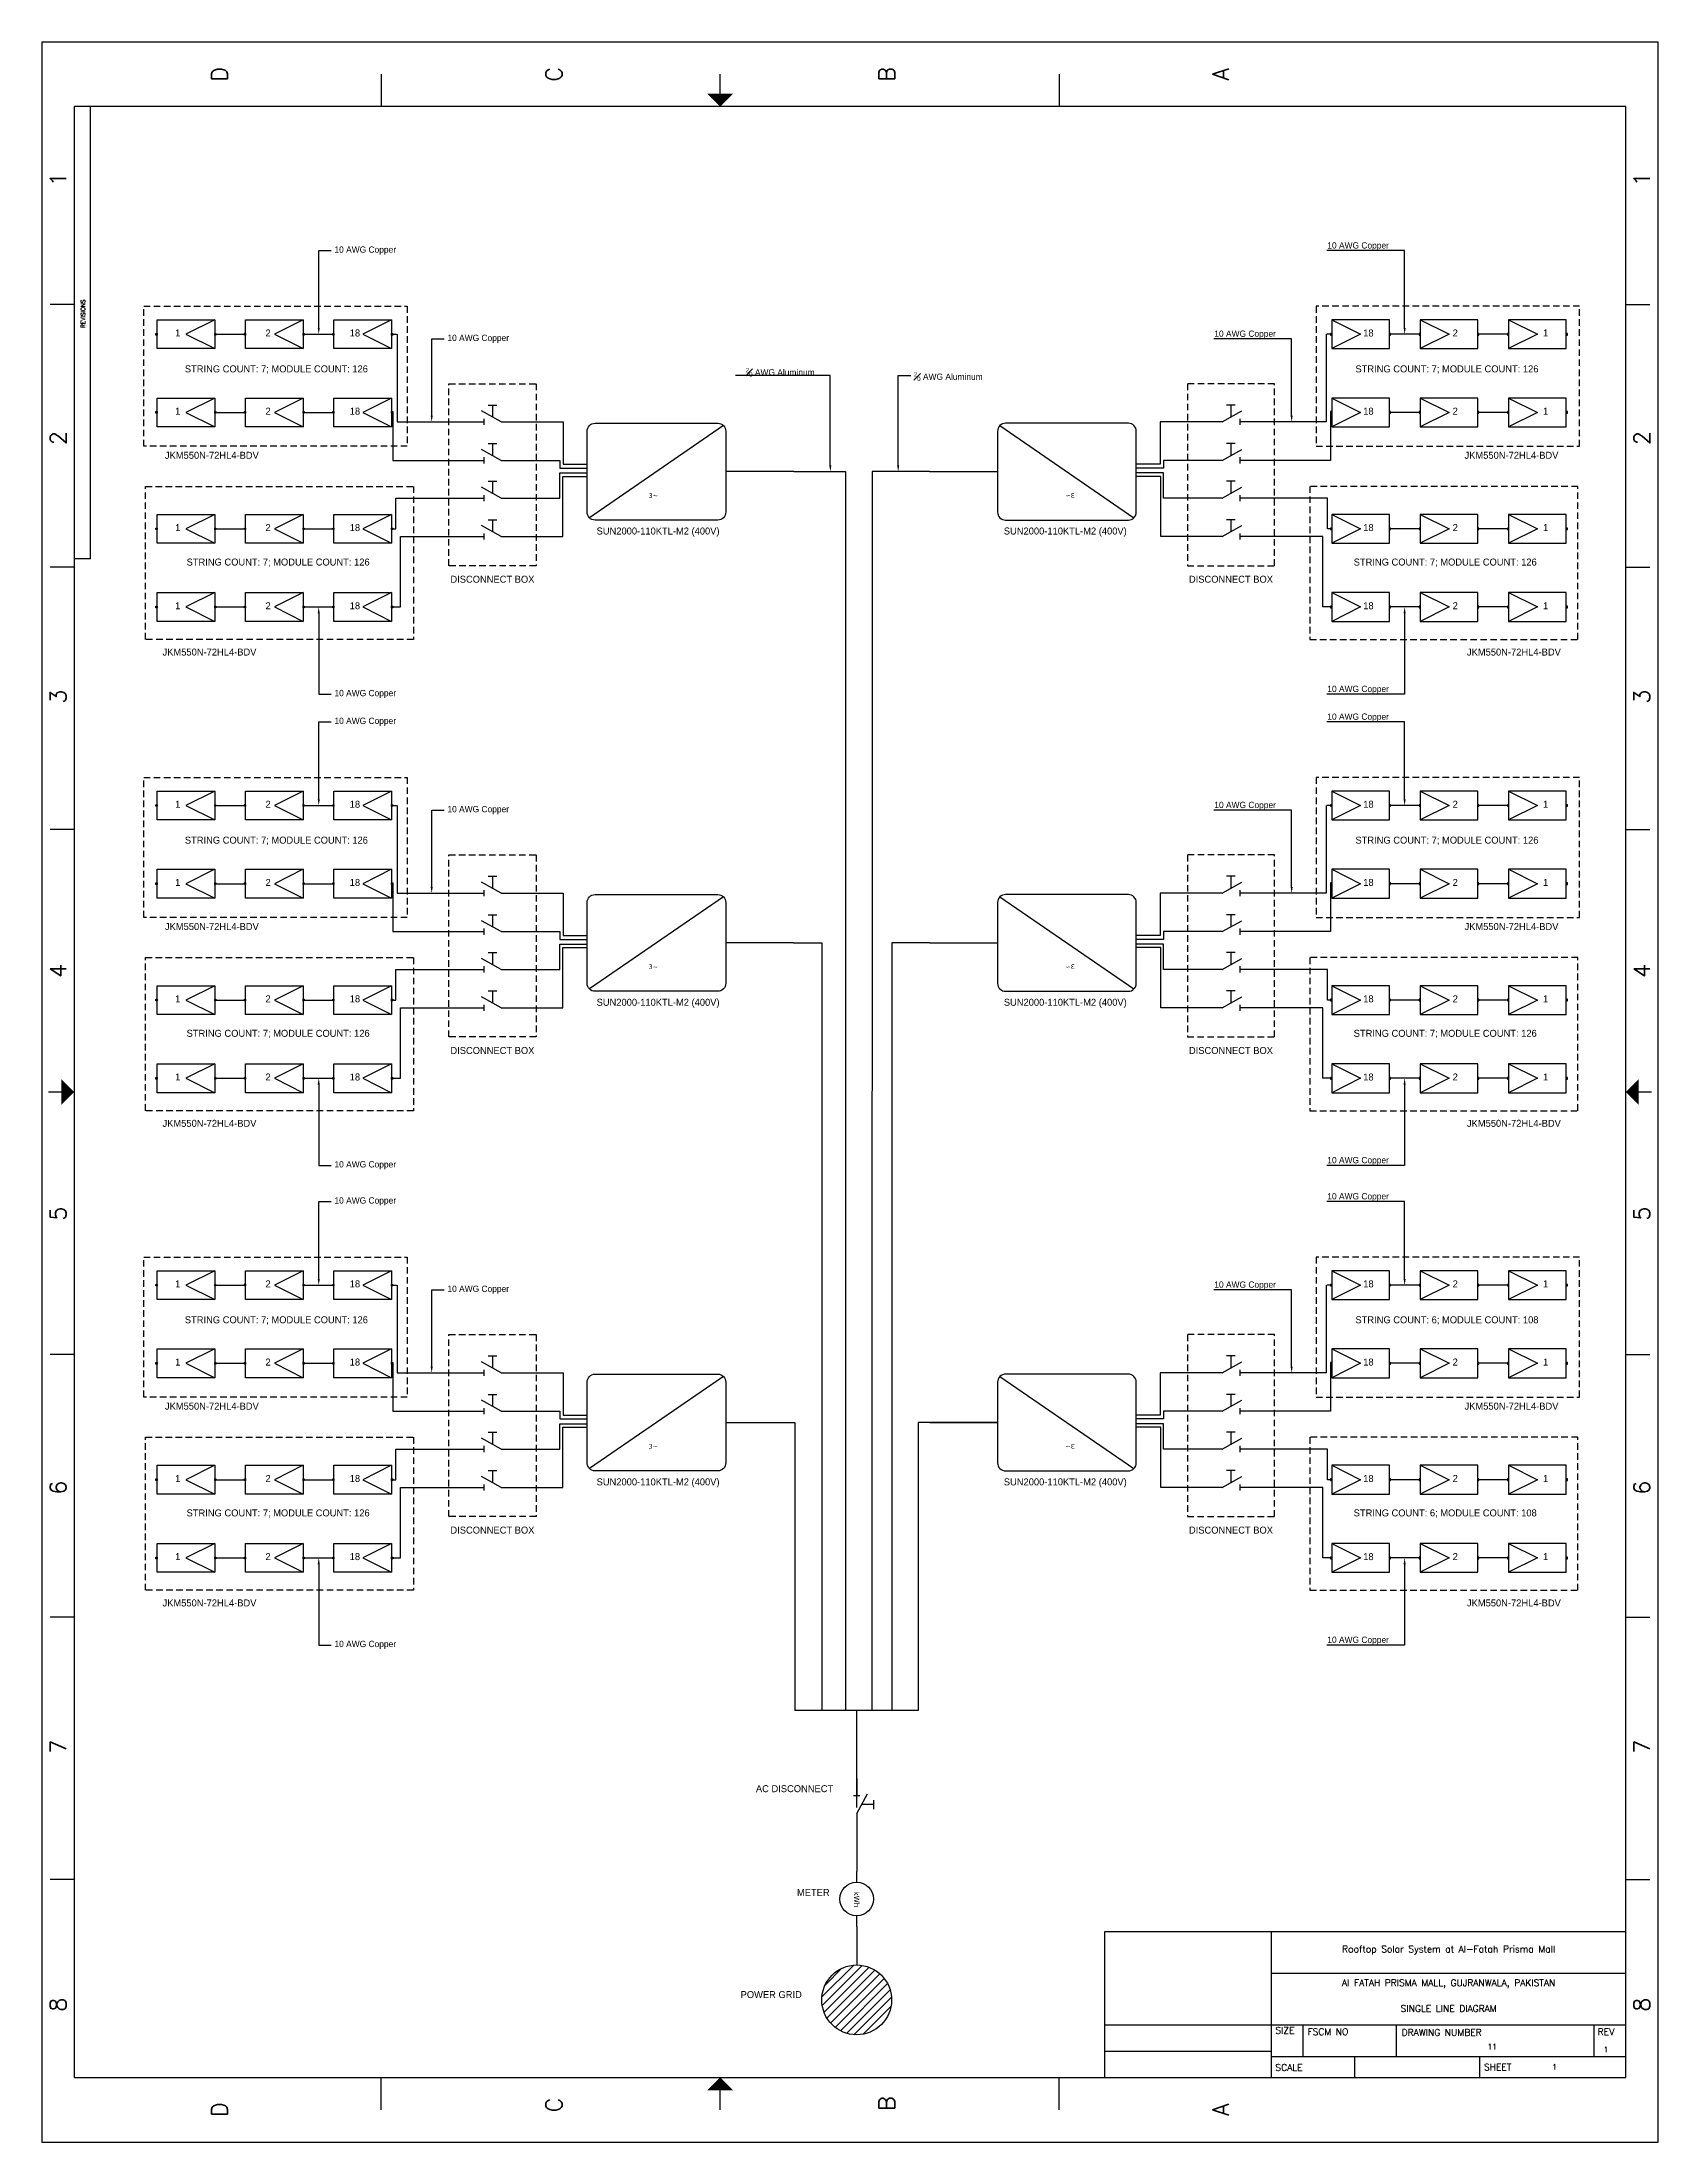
# Model space of a CAD drawing. Header units: inches. Extents: x 16 to 125, y -11 to 49.
# Drawn here: x 15.8 to 62.1, y -11 to 49.1 of the extents above; entities that cross this region are included whole.
import ezdxf
from ezdxf import colors
from ezdxf.entities.mleader import LeaderData, LeaderLine
from ezdxf.enums import TextEntityAlignment as Align
from ezdxf.math import Vec2, Vec3

# ---------------------------------------------------------------- set-up
doc = ezdxf.new("R2010")
doc.units = ezdxf.units.IN
doc.header["$LTSCALE"] = 1.5
doc.header["$MEASUREMENT"] = 0
doc.linetypes.add('HIDDEN2', pattern=[0.1875, 0.125, -0.0625])
for name, color, linetype in [('BLK_10AWG', 7, 'Continuous'), ('GRY_20AWG', 9, 'Continuous'), ('LOCBOX', 92, 'HIDDEN2'), ('SYMS', 7, 'Continuous'), ('TB_LABELS', 1, 'Continuous'), ('Title Block', 7, 'Continuous'), ('Viewport', 7, 'Continuous'), ('WHT_14AWG', 7, 'Continuous')]:
    doc.layers.add(name, color=color, linetype=linetype)
doc.styles.add('Roman', font='romans')
doc.styles.add('WD', font='romans.shx')
doc.styles.add('WD_IEC', font='isocp2.shx', dxfattribs={"width": 0.9, "height": 4})

msp = doc.modelspace()

# ---------------------------------------------------------------- texts
at = {"layer": 'BLK_10AWG', "color": 1, "char_height": 0.2}
for s, insert, attachment_point in [('1', (19.597, 40.89), 1), ('2', (22.186, 40.89), 1), ('18', (24.6, 40.89), 1), ('18', (53.94, 40.89), 3), ('2', (56.354, 40.89), 3), ('1', (58.944, 40.89), 3), ('1', (19.597, 38.651), 1), ('2', (22.186, 38.651), 1), ('18', (24.6, 38.651), 1), ('18', (53.94, 38.651), 3), ('2', (56.354, 38.651), 3), ('1', (58.944, 38.651), 3), ('1', (19.597, 35.316), 1), ('2', (22.186, 35.316), 1), ('18', (24.6, 35.316), 1), ('18', (53.94, 35.316), 3), ('2', (56.354, 35.316), 3), ('1', (58.944, 35.316), 3), ('1', (19.597, 33.078), 1), ('2', (22.186, 33.078), 1), ('18', (24.6, 33.078), 1), ('18', (53.94, 33.078), 3), ('2', (56.354, 33.078), 3), ('1', (58.944, 33.078), 3), ('1', (19.597, 27.392), 1), ('2', (22.186, 27.392), 1), ('18', (24.6, 27.392), 1), ('18', (53.94, 27.392), 3), ('2', (56.354, 27.392), 3), ('1', (58.944, 27.392), 3), ('1', (19.597, 25.153), 1), ('2', (22.186, 25.153), 1), ('18', (24.6, 25.153), 1), ('18', (53.94, 25.153), 3), ('2', (56.354, 25.153), 3), ('1', (58.944, 25.153), 3), ('1', (19.597, 21.819), 1), ('2', (22.186, 21.819), 1), ('18', (24.6, 21.819), 1), ('18', (53.94, 21.819), 3), ('2', (56.354, 21.819), 3), ('1', (58.944, 21.819), 3), ('1', (19.597, 19.58), 1), ('2', (22.186, 19.58), 1), ('18', (24.6, 19.58), 1), ('18', (53.94, 19.58), 3), ('2', (56.354, 19.58), 3), ('1', (58.944, 19.58), 3), ('1', (19.597, 13.655), 1), ('2', (22.186, 13.655), 1), ('18', (24.6, 13.655), 1), ('18', (53.94, 13.655), 3), ('2', (56.354, 13.655), 3), ('1', (58.944, 13.655), 3), ('1', (19.597, 11.416), 1), ('2', (22.186, 11.416), 1), ('18', (24.6, 11.416), 1), ('18', (53.94, 11.416), 3), ('2', (56.354, 11.416), 3), ('1', (58.944, 11.416), 3), ('1', (19.597, 8.081), 1), ('2', (22.186, 8.081), 1), ('18', (24.6, 8.081), 1), ('18', (53.94, 8.081), 3), ('2', (56.354, 8.081), 3), ('1', (58.944, 8.081), 3), ('1', (19.597, 5.843), 1), ('2', (22.186, 5.843), 1), ('18', (24.6, 5.843), 1), ('18', (53.94, 5.843), 3), ('2', (56.354, 5.843), 3), ('1', (58.944, 5.843), 3)]:
    msp.add_mtext_dynamic_manual_height_columns(s, width=0.48674, gutter_width=1, heights=[0], dxfattribs=dict(at, insert=insert, attachment_point=attachment_point))
at = {"layer": 'LOCBOX', "color": 1}
for s, p in [('STRING COUNT: 7; MODULE COUNT: 126', (22.498, 39.602)), ('STRING COUNT: 7; MODULE COUNT: 126', (56.042, 39.602)), ('JKM550N-72HL4-BDV', (20.649, 37.127)), ('JKM550N-72HL4-BDV', (57.891, 37.127)), ('SUN2000-110KTL-M2 (400V)', (33.436, 34.958)), ('SUN2000-110KTL-M2 (400V)', (45.105, 34.958)), ('STRING COUNT: 7; MODULE COUNT: 126', (22.548, 34.069)), ('STRING COUNT: 7; MODULE COUNT: 126', (55.992, 34.069)), ('DISCONNECT BOX', (28.689, 33.577)), ('DISCONNECT BOX', (49.852, 33.577)), ('JKM550N-72HL4-BDV', (20.581, 31.491)), ('JKM550N-72HL4-BDV', (57.96, 31.491)), ('STRING COUNT: 7; MODULE COUNT: 126', (22.498, 26.104)), ('STRING COUNT: 7; MODULE COUNT: 126', (56.042, 26.104)), ('JKM550N-72HL4-BDV', (20.649, 23.629)), ('JKM550N-72HL4-BDV', (57.891, 23.629)), ('SUN2000-110KTL-M2 (400V)', (33.436, 21.46)), ('SUN2000-110KTL-M2 (400V)', (45.105, 21.46)), ('STRING COUNT: 7; MODULE COUNT: 126', (22.548, 20.571)), ('STRING COUNT: 7; MODULE COUNT: 126', (55.992, 20.571)), ('DISCONNECT BOX', (28.689, 20.079)), ('DISCONNECT BOX', (49.852, 20.079)), ('JKM550N-72HL4-BDV', (20.581, 17.993)), ('JKM550N-72HL4-BDV', (57.96, 17.993)), ('STRING COUNT: 7; MODULE COUNT: 126', (22.498, 12.366)), ('STRING COUNT: 6; MODULE COUNT: 108', (56.042, 12.366)), ('JKM550N-72HL4-BDV', (20.649, 9.892)), ('JKM550N-72HL4-BDV', (57.891, 9.892)), ('SUN2000-110KTL-M2 (400V)', (33.436, 7.723)), ('SUN2000-110KTL-M2 (400V)', (45.105, 7.723)), ('STRING COUNT: 7; MODULE COUNT: 126', (22.548, 6.834)), ('STRING COUNT: 6; MODULE COUNT: 108', (55.992, 6.834)), ('DISCONNECT BOX', (28.689, 6.342)), ('DISCONNECT BOX', (49.852, 6.342)), ('JKM550N-72HL4-BDV', (20.581, 4.256)), ('JKM550N-72HL4-BDV', (57.96, 4.256)), ('AC DISCONNECT', (37.347, -1.064)), ('METER', (37.884, -4.038)), ('POWER GRID', (36.678, -6.962))]:
    msp.add_text(s, height=0.2, dxfattribs=at).set_placement(p, align=Align.BOTTOM_CENTER)

# ---------------------------------------------------------------- blocks, each defined once
blk = doc.blocks.new('ANSI_border_D')
blk.add_line((17.169, 34.319), (17.169, 47.274))
at = {"layer": 'Title Block'}
for p, q in [((62.09, 49.124), (15.781, 49.124)), ((15.781, 49.124), (15.781, -11.024)), ((16.706, 49.124), (16.012, 49.124)), ((62.09, 49.124), (61.165, 49.124)), ((62.09, -11.024), (62.09, 49.124)), ((25.497, 48.199), (25.497, 47.274)), ((35.214, 47.274), (35.214, 48.199)), ((44.93, 48.199), (44.93, 47.274)), ((61.165, 47.274), (16.706, 47.274)), ((16.706, 47.274), (16.706, -9.173)), ((61.165, -9.173), (61.165, 47.274)), ((16.706, 41.606), (16.012, 41.606)), ((61.165, 41.606), (61.859, 41.606)), ((17.169, 34.319), (16.706, 34.319)), ((16.706, 34.087), (16.012, 34.087)), ((61.165, 34.087), (61.859, 34.087)), ((16.706, 26.569), (16.012, 26.569)), ((61.165, 26.569), (61.859, 26.569)), ((16.706, 19.05), (16.012, 19.05)), ((61.859, 19.05), (61.165, 19.05)), ((16.706, 11.532), (16.012, 11.532)), ((61.165, 11.532), (61.859, 11.532)), ((16.706, 4.013), (16.012, 4.013)), ((61.165, 4.013), (61.859, 4.013)), ((16.706, -3.505), (16.012, -3.505)), ((61.165, -3.505), (61.859, -3.505)), ((16.706, -9.173), (61.165, -9.173)), ((25.497, -10.099), (25.497, -9.173)), ((35.214, -10.099), (35.214, -9.173)), ((44.93, -10.099), (44.93, -9.173)), ((15.781, -11.024), (62.09, -11.024))]:
    blk.add_line(p, q, dxfattribs=at)
at = {"layer": 'Title Block', "const_width": 0.037}
for points in [[(35.214, 48.014), (35.214, 48.014)], [(15.966, 19.05), (16.336, 19.05)], [(61.905, 19.05), (61.535, 19.05)], [(35.214, -9.914), (35.214, -9.543)], [(35.214, -9.914), (35.214, -9.914)]]:
    blk.add_lwpolyline(points, dxfattribs=at)
at = {"layer": 'Title Block'}
for points in [[(35.584, 47.644), (34.843, 47.644), (35.214, 47.274)], [(16.336, 18.68), (16.336, 19.42), (16.706, 19.05)], [(61.535, 18.68), (61.535, 19.42), (61.165, 19.05)], [(35.584, -9.543), (34.843, -9.543), (35.214, -9.173)]]:
    blk.add_solid(points, dxfattribs=at)
at = {"layer": 'Title Block', "style": 'Roman'}
for s, p in [('D', (20.87, 48.199)), ('C', (30.452, 48.199)), ('B', (39.99, 48.199)), ('A', (49.557, 48.199)), ('1', (16.244, 45.192)), ('1', (61.628, 45.192)), ('2', (16.244, 37.778)), ('2', (61.628, 37.778)), ('3', (16.244, 30.375)), ('3', (61.628, 30.375)), ('4', (16.244, 22.52)), ('4', (61.628, 22.52)), ('5', (16.244, 15.569)), ('5', (61.628, 15.569)), ('6', (16.244, 7.715)), ('6', (61.628, 7.715)), ('7', (16.244, 0.301)), ('7', (61.628, 0.301)), ('8', (16.244, -7.091)), ('8', (61.628, -7.091)), ('D', (20.87, -10.099)), ('C', (30.452, -9.966)), ('B', (39.99, -9.922)), ('A', (49.557, -10.099))]:
    blk.add_text(s, height=0.463, rotation=90, dxfattribs=at).set_placement(p, align=Align.MIDDLE_CENTER)
blk.add_text('REVISIONS', height=0.1203, rotation=90, dxfattribs=at).set_placement((17.016, 40.934))
blk = doc.blocks.new('PVMODULE')
at = {"color": 5}
for p, q in [((2, 1), (1, 0.5)), ((1, 0.5), (2, 0))]:
    blk.add_line(p, q, dxfattribs=at)
for points in [[(0, 1), (2, 1), (2, 0), (0, 0)], [(-0.04, 0.527), (0, 0.527), (0, 0.473), (-0.04, 0.473)], [(2, 0.527), (2.04, 0.527), (2.04, 0.473), (2, 0.473)]]:
    blk.add_lwpolyline(points, close=True, dxfattribs=at)
blk = doc.blocks.new('*U97')
at = {"layer": 'BLK_10AWG', "xscale": 0.8257813849238005, "yscale": 0.8257813849238005, "zscale": 0.8257813849238005}
blk.add_blockref('PVMODULE', (-0.845, -0.413), dxfattribs=at)
blk = doc.blocks.new('*U98')
at = {"layer": 'BLK_10AWG', "color": 0, "linetype": 'ByBlock', "lineweight": -2, "transparency": 16777216}
for p in [(0, 2.239), (2.534, 2.239), (5.068, 2.239), (0, 0), (2.534, 0), (5.068, 0)]:
    blk.add_blockref('*U97', p, dxfattribs=at)
blk = doc.blocks.new('HDS11Q65')
for p, q in [((-7.5, 0), (-2.5, 0)), ((2.5, 0), (-3.13, 3.13)), ((-2.5, 0.88), (-2.5, -0.88)), ((-1.25, 4.83), (1.25, 4.83)), ((0, 4.83), (0, 1.39)), ((2.5, 0), (7.5, 0))]:
    blk.add_line(p, q)
at = {"style": 'WD_IEC'}
for tag, p in [('INST', (-5, 10.12)), ('TAG1', (-5, 4.12)), ('LOC', (-5, 7.12)), ('RATING1', (-5, -4.16)), ('DESC2', (-5, -13.16)), ('DESC1', (-5, -10.16)), ('DESC3', (-5, -16.16))]:
    blk.add_attdef(tag, text='', height=2.5, dxfattribs=at).set_placement(p, align=Align.RIGHT)
for tag, p, height, flags in [('MFG', (2.81, 9.49), 1.5, 9), ('CAT', (2.81, 6.99), 1.5, 9), ('X4TERM01', (-7.5, 0), 0.32, 1), ('TERM01', (-7.5, 1), 2, 8), ('X2LINK', (0, 5.65), 0.32, 1), ('X8LINK', (0, 0.01), 0.32, 1), ('X1TERM02', (7.5, 0), 0.32, 1), ('ASSYCODE', (2.61, -2.75), 1, 1), ('FAMILY', (2.61, -4.25), 1, 1), ('CATDESC', (2.61, -5.75), 1, 1)]:
    blk.add_attdef(tag, p, '', height=height, dxfattribs=dict(at, flags=flags))
at = {"style": 'WD_IEC', "flags": 8}
blk.add_attdef('TERM02', text='', height=2, dxfattribs=at).set_placement((7.5, 1), align=Align.RIGHT)
at = {"lineweight": 15, "style": 'WD_IEC'}
blk.add_attdef('XREF', text='', height=2.5, dxfattribs=at).set_placement((-5, -7.16), align=Align.RIGHT)
blk = doc.blocks.new('PVINVERTER36KTL')
at = {"color": 5}
blk.add_lwpolyline([(-1.547, 1.218), (1.547, 1.218, -0.414214), (1.747, 1.018), (1.747, -1.018, -0.414214), (1.547, -1.218), (-1.547, -1.218, -0.414214), (-1.747, -1.018), (-1.747, 1.018, -0.414214)], format="xyb", close=True, dxfattribs=at)
at = {"layer": 'BLK_10AWG', "color": 5}
blk.add_line((1.688, 1.16), (-1.688, -1.16), dxfattribs=at)
at = {"layer": 'BLK_10AWG', "color": 5, "insert": (-0.198, -0.541), "char_height": 0.11697, "attachment_point": 1, "style": 'Roman'}
blk.add_mtext_dynamic_manual_height_columns('{\\fVerdana|b0|i0|c0|p34;3~}', width=0.6143, gutter_width=1, heights=[0], dxfattribs=at)
blk = doc.blocks.new('*U99')
at = {"layer": 'BLK_10AWG', "xscale": 0.8257813849238005, "yscale": 0.8257813849238005, "zscale": 0.8257813849238005}
blk.add_blockref('PVMODULE', (-0.845, -0.413), dxfattribs=at)
blk = doc.blocks.new('*U100')
at = {"layer": 'BLK_10AWG', "color": 0, "linetype": 'ByBlock', "lineweight": -2, "transparency": 16777216}
for p in [(0, 2.239), (2.534, 2.239), (5.068, 2.239), (0, 0), (2.534, 0), (5.068, 0)]:
    blk.add_blockref('*U99', p, dxfattribs=at)
blk = doc.blocks.new('*U101')
at = {"layer": 'BLK_10AWG', "xscale": 0.8257813849238005, "yscale": 0.8257813849238005, "zscale": 0.8257813849238005}
blk.add_blockref('PVMODULE', (-0.845, -0.413), dxfattribs=at)
blk = doc.blocks.new('*U102')
at = {"layer": 'BLK_10AWG', "color": 0, "linetype": 'ByBlock', "lineweight": -2, "transparency": 16777216}
for p in [(0, 2.239), (2.534, 2.239), (5.068, 2.239), (0, 0), (2.534, 0), (5.068, 0)]:
    blk.add_blockref('*U101', p, dxfattribs=at)
blk = doc.blocks.new('*U90')
at = {"layer": 'BLK_10AWG', "xscale": 0.8257813849238005, "yscale": 0.8257813849238005, "zscale": 0.8257813849238005}
blk.add_blockref('PVMODULE', (-0.845, -0.413), dxfattribs=at)
blk = doc.blocks.new('*U92')
at = {"layer": 'BLK_10AWG', "color": 0, "linetype": 'ByBlock', "lineweight": -2, "transparency": 16777216}
for p in [(0, 2.239), (2.534, 2.239), (5.068, 2.239), (0, 0), (2.534, 0), (5.068, 0)]:
    blk.add_blockref('*U90', p, dxfattribs=at)
blk = doc.blocks.new('*U93')
at = {"layer": 'BLK_10AWG', "xscale": 0.8257813849238005, "yscale": 0.8257813849238005, "zscale": 0.8257813849238005}
blk.add_blockref('PVMODULE', (-0.845, -0.413), dxfattribs=at)
blk = doc.blocks.new('*U94')
at = {"layer": 'BLK_10AWG', "color": 0, "linetype": 'ByBlock', "lineweight": -2, "transparency": 16777216}
for p in [(0, 2.239), (2.534, 2.239), (5.068, 2.239), (0, 0), (2.534, 0), (5.068, 0)]:
    blk.add_blockref('*U93', p, dxfattribs=at)
blk = doc.blocks.new('*U95')
at = {"layer": 'BLK_10AWG', "xscale": 0.8257813849238005, "yscale": 0.8257813849238005, "zscale": 0.8257813849238005}
blk.add_blockref('PVMODULE', (-0.845, -0.413), dxfattribs=at)
blk = doc.blocks.new('*U96')
at = {"layer": 'BLK_10AWG', "color": 0, "linetype": 'ByBlock', "lineweight": -2, "transparency": 16777216}
for p in [(0, 2.239), (2.534, 2.239), (5.068, 2.239), (0, 0), (2.534, 0), (5.068, 0)]:
    blk.add_blockref('*U95', p, dxfattribs=at)
blk = doc.blocks.new('3P WH METER')
at = {"layer": 'BLK_10AWG'}
for p, q in [((0, 0), (-0.311, 0)), ((1.272, 0), (0.961, 0))]:
    blk.add_line(p, q, dxfattribs=at)
blk.add_circle((0.481, 0), 0.481, dxfattribs=at)
at = {"layer": 'BLK_10AWG', "insert": (0.19, 0.077), "char_height": 0.15, "attachment_point": 1}
blk.add_mtext_dynamic_manual_height_columns('\\pxqc;{\\fVerdana|b0|i0|c0|p34;kWh}', width=0.60488, gutter_width=1, heights=[0], dxfattribs=at)
blk = doc.blocks.new('HDV1_S00390')
h = blk.add_hatch()
h.set_pattern_fill('JIS_WOOD', color=256, scale=1.25, angle=90, style=0)
h.set_pattern_definition([(135, (-5, -5), (-0.625, -0.625), [])])
h.paths.add_polyline_path([(-5, 0, 1), (5, 0, 1)])
blk.add_circle((0, 0), 5)
at = {"style": 'WD_IEC'}
for tag, height, p in [('INST', 2.5, (-3.75, 15.45)), ('LOC', 2.5, (-3.75, 12.14)), ('TAG1', 2.5, (-3.75, 8.75)), ('TERM03', 2, (-1, 6)), ('TERM01', 2, (-6, 1)), ('TERM04', 2, (-1, -8.49)), ('DESC1', 2.5, (-3.66, -11.76)), ('DESC2', 2.5, (-3.66, -15.02)), ('DESC3', 2.5, (-3.66, -18.27))]:
    blk.add_attdef(tag, text='', height=height, dxfattribs=at).set_placement(p, align=Align.RIGHT)
at = {"lineweight": 15, "style": 'WD_IEC'}
blk.add_attdef('RATING1', text='', height=2.5, dxfattribs=at).set_placement((3.75, 11.25), align=Align.TOP_LEFT)
at = {"style": 'WD_IEC', "flags": 1}
for tag, p, height in [('X2TERM03', (0, 5), 0.32), ('X4TERM01', (-5, 0), 0.32), ('X1TERM02', (5, 0), 0.32), ('X8TERM04', (0, -5), 0.32), ('MFG', (5.62, -9.98), 1.5), ('CAT', (5.62, -12.48), 1.5), ('ASSYCODE', (5.6, -14.55), 1), ('FAMILY', (5.6, -16.05), 1), ('CATDESC', (5.6, -17.55), 1)]:
    blk.add_attdef(tag, p, '', height=height, dxfattribs=at)
at = {"style": 'WD_IEC'}
blk.add_attdef('TERM02', (6, 1), '', height=2, dxfattribs=at)
at = {"lineweight": 15, "style": 'WD_IEC'}
blk.add_attdef('XREF', text='', height=2.5, dxfattribs=at).set_placement((-3.75, -21.26), align=Align.RIGHT)
blk = doc.blocks.new('JIC_tblock_desc_C')
for p, q in [((0, 0), (0, 1.75)), ((-6.25, 0), (0, 0))]:
    blk.add_line(p, q)
at = {"layer": 'Title Block'}
for p, q in [((-6.25, 0), (-6.25, 1.75)), ((-6.25, 1.75), (0, 1.75)), ((-4.25, 0), (-4.25, 1.75)), ((-4.25, 1.25), (0, 1.25)), ((-6.25, 0.63), (0, 0.63)), ((-3.87, 0.25), (-3.87, 0.63)), ((-2.75, 0.25), (-2.75, 0.63)), ((-0.38, 0.25), (-0.38, 0.63)), ((-6.25, 0.315), (-4.25, 0.315)), ((-4.25, 0.25), (0, 0.25)), ((-3.25, 0), (-3.25, 0.25)), ((-1.75, 0), (-1.75, 0.25))]:
    blk.add_line(p, q, dxfattribs=at)
at = {"color": 0, "style": 'Roman', "flags": 8}
for tag, p in [('FNAME', (-15.416, 6.819)), ('REVDATE', (-15.416, 4.106)), ('USER', (-15.416, 1.477))]:
    blk.add_attdef(tag, p, '', height=0.15, rotation=90, dxfattribs=at)
at = {"style": 'WD'}
for tag, p in [('PROJDESC', (-2.125, 1.5)), ('TITLE1', (-2.125, 1.095)), ('TITLE2', (-2.125, 0.785))]:
    blk.add_attdef(tag, text='', height=0.08, dxfattribs=at).set_placement(p, align=Align.CENTER)
at = {"style": 'WD', "flags": 1}
blk.add_attdef('WD_TB', (-5.57, 0.177), '', height=0.086, dxfattribs=at)
at = {"style": 'WD'}
for tag, p in [('SIZE', (-4.162, 0.32)), ('FSCM_NO', (-3.4, 0.337)), ('DWG_NO', (-1.659, 0.337)), ('REV', (-0.265, 0.303)), ('SCALE', (-3.634, 0.069)), ('SHEET', (-0.883, 0.092))]:
    blk.add_attdef(tag, p, '', height=0.065, dxfattribs=at)
at = {"layer": 'TB_LABELS', "style": 'WD'}
for s, p in [('SIZE', (-4.204, 0.604)), ('FSCM NO', (-3.819, 0.588)), ('DRAWING NUMBER', (-2.689, 0.579)), ('REV', (-0.336, 0.588)), ('SCALE', (-4.204, 0.158)), ('SHEET', (-1.701, 0.164))]:
    blk.add_text(s, height=0.08, dxfattribs=at).set_placement(p, align=Align.TOP_LEFT)

# ---------------------------------------------------------------- linework, layer by layer
at = {"layer": 'BLK_10AWG', "color": 7}
for p, q in [((20.732, 40.753), (21.597, 40.753)), ((21.597, 40.753), (21.597, 40.795)), ((23.265, 40.753), (24.158, 40.753)), ((55.275, 40.753), (54.382, 40.753)), ((56.944, 40.753), (56.944, 40.795)), ((57.809, 40.753), (56.944, 40.753)), ((20.732, 38.515), (21.597, 38.515)), ((21.597, 38.515), (21.597, 38.545)), ((23.265, 38.515), (24.158, 38.515)), ((55.275, 38.515), (54.382, 38.515)), ((56.944, 38.515), (56.944, 38.545)), ((57.809, 38.515), (56.944, 38.515)), ((25.832, 37.142), (27.939, 37.142)), ((52.709, 37.142), (50.602, 37.142)), ((20.732, 35.18), (21.597, 35.18)), ((23.265, 35.18), (24.158, 35.18)), ((26.052, 34.959), (27.939, 34.959)), ((52.489, 34.959), (50.602, 34.959)), ((55.275, 35.18), (54.382, 35.18)), ((57.809, 35.18), (56.944, 35.18)), ((20.732, 32.942), (21.597, 32.942)), ((23.265, 32.942), (24.158, 32.942)), ((55.275, 32.942), (54.382, 32.942)), ((57.809, 32.942), (56.944, 32.942)), ((20.732, 27.256), (21.597, 27.256)), ((21.597, 27.256), (21.597, 27.297)), ((23.265, 27.256), (24.158, 27.256)), ((55.275, 27.256), (54.382, 27.256)), ((56.944, 27.256), (56.944, 27.297)), ((57.809, 27.256), (56.944, 27.256)), ((20.732, 25.017), (21.597, 25.017)), ((21.597, 25.017), (21.597, 25.047)), ((23.265, 25.017), (24.158, 25.017)), ((55.275, 25.017), (54.382, 25.017)), ((56.944, 25.017), (56.944, 25.047)), ((57.809, 25.017), (56.944, 25.017)), ((25.832, 23.644), (27.939, 23.644)), ((52.709, 23.644), (50.602, 23.644)), ((20.732, 21.682), (21.597, 21.682)), ((23.265, 21.682), (24.158, 21.682)), ((55.275, 21.682), (54.382, 21.682)), ((57.809, 21.682), (56.944, 21.682)), ((26.052, 21.461), (27.939, 21.461)), ((52.489, 21.461), (50.602, 21.461)), ((20.732, 19.444), (21.597, 19.444)), ((23.265, 19.444), (24.158, 19.444)), ((55.275, 19.444), (54.382, 19.444)), ((57.809, 19.444), (56.944, 19.444)), ((20.732, 13.518), (21.597, 13.518)), ((21.597, 13.518), (21.597, 13.559)), ((23.265, 13.518), (24.158, 13.518)), ((55.275, 13.518), (54.382, 13.518)), ((56.944, 13.518), (56.944, 13.559)), ((57.809, 13.518), (56.944, 13.518)), ((20.732, 11.28), (21.597, 11.28)), ((21.597, 11.28), (21.597, 11.31)), ((23.265, 11.28), (24.158, 11.28)), ((55.275, 11.28), (54.382, 11.28)), ((56.944, 11.28), (56.944, 11.31)), ((57.809, 11.28), (56.944, 11.28)), ((25.832, 9.907), (27.939, 9.907)), ((52.709, 9.907), (50.602, 9.907)), ((20.732, 7.945), (21.597, 7.945)), ((23.265, 7.945), (24.158, 7.945)), ((55.275, 7.945), (54.382, 7.945)), ((57.809, 7.945), (56.944, 7.945)), ((26.052, 7.723), (27.939, 7.723)), ((52.489, 7.723), (50.602, 7.723)), ((20.732, 5.706), (21.597, 5.706)), ((23.265, 5.706), (24.158, 5.706)), ((55.275, 5.706), (54.382, 5.706)), ((57.809, 5.706), (56.944, 5.706))]:
    msp.add_line(p, q, dxfattribs=at)
at = {"layer": 'BLK_10AWG'}
for p, q in [((25.832, 40.753), (25.942, 40.753)), ((25.959, 40.753), (25.959, 38.543)), ((52.581, 40.753), (52.581, 38.543)), ((52.709, 40.753), (52.599, 40.753)), ((25.832, 38.515), (25.832, 37.142)), ((25.959, 38.543), (25.959, 38.243)), ((52.581, 38.543), (52.581, 38.243)), ((52.709, 38.515), (52.709, 37.142)), ((25.959, 38.243), (27.939, 38.243)), ((29.439, 38.243), (30.324, 38.243)), ((30.324, 38.243), (30.712, 38.243)), ((30.712, 38.243), (30.712, 37.032)), ((48.217, 38.243), (47.828, 38.243)), ((47.828, 38.243), (47.828, 37.032)), ((49.102, 38.243), (48.217, 38.243)), ((52.581, 38.243), (50.602, 38.243)), ((29.439, 37.142), (30.624, 37.142)), ((30.62, 36.06), (30.62, 36.782)), ((30.62, 36.782), (31.402, 36.782)), ((30.624, 37.142), (30.624, 36.92)), ((30.624, 36.92), (31.402, 36.92)), ((30.712, 37.032), (31.402, 37.032)), ((47.828, 37.032), (47.139, 37.032)), ((47.917, 36.92), (47.139, 36.92)), ((47.921, 36.782), (47.139, 36.782)), ((49.102, 37.142), (47.917, 37.142)), ((47.917, 37.142), (47.917, 36.92)), ((47.921, 36.06), (47.921, 36.782)), ((30.702, 34.959), (30.702, 36.684)), ((30.702, 36.684), (31.402, 36.684)), ((47.839, 36.684), (47.139, 36.684)), ((47.839, 34.959), (47.839, 36.684)), ((25.922, 35.865), (25.922, 36.06)), ((25.922, 36.06), (27.939, 36.06)), ((25.922, 35.18), (25.922, 35.865)), ((29.439, 36.06), (30.62, 36.06)), ((49.102, 36.06), (47.921, 36.06)), ((52.619, 36.06), (50.602, 36.06)), ((52.619, 35.865), (52.619, 36.06)), ((52.619, 35.18), (52.619, 35.865)), ((25.832, 35.18), (25.922, 35.18)), ((26.052, 34.795), (26.052, 34.959)), ((29.439, 34.959), (30.702, 34.959)), ((49.102, 34.959), (47.839, 34.959)), ((52.489, 34.795), (52.489, 34.959)), ((52.709, 35.18), (52.619, 35.18)), ((26.052, 32.942), (26.052, 34.795)), ((52.489, 32.942), (52.489, 34.795)), ((25.832, 32.942), (26.052, 32.942)), ((52.709, 32.942), (52.489, 32.942)), ((25.832, 27.256), (25.942, 27.256)), ((25.959, 27.256), (25.959, 25.045)), ((52.581, 27.256), (52.581, 25.045)), ((52.709, 27.256), (52.599, 27.256)), ((25.832, 25.017), (25.832, 23.644)), ((25.959, 25.045), (25.959, 24.745)), ((25.959, 24.745), (27.939, 24.745)), ((29.439, 24.745), (30.324, 24.745)), ((30.324, 24.745), (30.712, 24.745)), ((30.712, 24.745), (30.712, 23.534)), ((48.217, 24.745), (47.828, 24.745)), ((47.828, 24.745), (47.828, 23.534)), ((49.102, 24.745), (48.217, 24.745)), ((52.581, 24.745), (50.602, 24.745)), ((52.581, 25.045), (52.581, 24.745)), ((52.709, 25.017), (52.709, 23.644)), ((29.439, 23.644), (30.624, 23.644)), ((30.624, 23.644), (30.624, 23.422)), ((30.712, 23.534), (31.402, 23.534)), ((47.828, 23.534), (47.139, 23.534)), ((49.102, 23.644), (47.917, 23.644)), ((47.917, 23.644), (47.917, 23.422)), ((30.62, 22.562), (30.62, 23.285)), ((30.62, 23.285), (31.402, 23.285)), ((30.624, 23.422), (31.402, 23.422)), ((30.702, 21.461), (30.702, 23.187)), ((30.702, 23.187), (31.402, 23.187)), ((47.917, 23.422), (47.139, 23.422)), ((47.921, 23.285), (47.139, 23.285)), ((47.839, 23.187), (47.139, 23.187)), ((47.839, 21.461), (47.839, 23.187)), ((47.921, 22.562), (47.921, 23.285)), ((25.922, 22.368), (25.922, 22.562)), ((25.922, 22.562), (27.939, 22.562)), ((25.922, 21.682), (25.922, 22.368)), ((29.439, 22.562), (30.62, 22.562)), ((49.102, 22.562), (47.921, 22.562)), ((52.619, 22.562), (50.602, 22.562)), ((52.619, 22.368), (52.619, 22.562)), ((52.619, 21.682), (52.619, 22.368)), ((25.832, 21.682), (25.922, 21.682)), ((52.709, 21.682), (52.619, 21.682)), ((26.052, 21.297), (26.052, 21.461)), ((26.052, 19.444), (26.052, 21.297)), ((29.439, 21.461), (30.702, 21.461)), ((49.102, 21.461), (47.839, 21.461)), ((52.489, 21.297), (52.489, 21.461)), ((52.489, 19.444), (52.489, 21.297)), ((25.832, 19.444), (26.052, 19.444)), ((52.709, 19.444), (52.489, 19.444)), ((25.832, 13.518), (25.942, 13.518)), ((25.959, 13.518), (25.959, 11.308)), ((52.581, 13.518), (52.581, 11.308)), ((52.709, 13.518), (52.599, 13.518)), ((25.832, 11.28), (25.832, 9.907)), ((25.959, 11.308), (25.959, 11.007)), ((25.959, 11.007), (27.939, 11.007)), ((29.439, 11.007), (30.324, 11.007)), ((30.324, 11.007), (30.712, 11.007)), ((30.712, 11.007), (30.712, 9.796)), ((48.217, 11.007), (47.828, 11.007)), ((47.828, 11.007), (47.828, 9.796)), ((49.102, 11.007), (48.217, 11.007)), ((52.581, 11.007), (50.602, 11.007)), ((52.581, 11.308), (52.581, 11.007)), ((52.709, 11.28), (52.709, 9.907)), ((29.439, 9.907), (30.624, 9.907)), ((30.624, 9.907), (30.624, 9.685)), ((30.624, 9.685), (31.402, 9.685)), ((30.712, 9.796), (31.402, 9.796)), ((47.828, 9.796), (47.139, 9.796)), ((47.917, 9.685), (47.139, 9.685)), ((49.102, 9.907), (47.917, 9.907)), ((47.917, 9.907), (47.917, 9.685)), ((30.62, 8.824), (30.62, 9.547)), ((30.62, 9.547), (31.402, 9.547)), ((30.702, 7.723), (30.702, 9.449)), ((30.702, 9.449), (31.402, 9.449)), ((41.22, 9.583), (43.169, 9.583)), ((47.921, 9.547), (47.139, 9.547)), ((47.839, 9.449), (47.139, 9.449)), ((47.839, 7.723), (47.839, 9.449)), ((47.921, 8.824), (47.921, 9.547)), ((25.922, 8.63), (25.922, 8.824)), ((25.922, 8.824), (27.939, 8.824)), ((25.922, 7.945), (25.922, 8.63)), ((29.439, 8.824), (30.62, 8.824)), ((49.102, 8.824), (47.921, 8.824)), ((52.619, 8.824), (50.602, 8.824)), ((52.619, 8.63), (52.619, 8.824)), ((52.619, 7.945), (52.619, 8.63)), ((25.832, 7.945), (25.922, 7.945)), ((52.709, 7.945), (52.619, 7.945)), ((26.052, 7.56), (26.052, 7.723)), ((26.052, 5.706), (26.052, 7.56)), ((29.439, 7.723), (30.702, 7.723)), ((49.102, 7.723), (47.839, 7.723)), ((52.489, 7.56), (52.489, 7.723)), ((52.489, 5.706), (52.489, 7.56)), ((25.832, 5.706), (26.052, 5.706)), ((52.709, 5.706), (52.489, 5.706))]:
    msp.add_line(p, q, dxfattribs=at)
at = {"layer": 'BLK_10AWG', "color": 0}
msp.add_line((39.127, -1.44), (39.127, -0.612), dxfattribs=at)
at = {"layer": 'GRY_20AWG', "color": 0}
for p, q in [((39.127, -2.112), (39.127, -3.274)), ((39.127, -4.856), (39.127, -5.954))]:
    msp.add_line(p, q, dxfattribs=at)
at = {"layer": 'LOCBOX', "color": 7}
for points in [[(18.697, 41.559), (26.249, 41.559), (26.249, 37.545), (18.697, 37.545)], [(59.844, 41.559), (52.292, 41.559), (52.292, 37.545), (59.844, 37.545)], [(27.441, 39.338), (29.938, 39.338), (29.938, 34.124), (27.441, 34.124)], [(51.1, 39.338), (48.603, 39.338), (48.603, 34.124), (51.1, 34.124)], [(18.747, 36.396), (26.427, 36.396), (26.427, 32.013), (18.747, 32.013)], [(59.794, 36.396), (52.113, 36.396), (52.113, 32.013), (59.794, 32.013)], [(18.697, 28.061), (26.249, 28.061), (26.249, 24.048), (18.697, 24.048)], [(59.844, 28.061), (52.292, 28.061), (52.292, 24.048), (59.844, 24.048)], [(27.441, 25.841), (29.938, 25.841), (29.938, 20.626), (27.441, 20.626)], [(51.1, 25.841), (48.603, 25.841), (48.603, 20.626), (51.1, 20.626)], [(18.747, 22.898), (26.427, 22.898), (26.427, 18.515), (18.747, 18.515)], [(59.794, 22.898), (52.113, 22.898), (52.113, 18.515), (59.794, 18.515)], [(18.697, 14.324), (26.249, 14.324), (26.249, 10.31), (18.697, 10.31)], [(59.844, 14.324), (52.292, 14.324), (52.292, 10.31), (59.844, 10.31)], [(27.441, 12.103), (29.938, 12.103), (29.938, 6.889), (27.441, 6.889)], [(51.1, 12.103), (48.603, 12.103), (48.603, 6.889), (51.1, 6.889)], [(18.747, 9.161), (26.427, 9.161), (26.427, 4.778), (18.747, 4.778)], [(59.794, 9.161), (52.113, 9.161), (52.113, 4.778), (59.794, 4.778)]]:
    msp.add_lwpolyline(points, close=True, dxfattribs=at)
at = {"layer": 'WHT_14AWG'}
for p, q in [((37.324, 36.818), (35.375, 36.818)), ((37.324, 36.818), (38.81, 36.818)), ((38.81, 36.818), (38.81, 1.337)), ((39.568, 36.818), (39.564, 1.337)), ((41.217, 36.818), (39.568, 36.818)), ((41.217, 36.818), (43.166, 36.818)), ((37.321, 23.32), (35.372, 23.32)), ((37.321, 23.32), (38.131, 23.32)), ((38.131, 23.32), (38.131, 1.338)), ((40.136, 23.32), (40.134, 1.337)), ((41.22, 23.32), (40.136, 23.32)), ((41.22, 23.32), (43.169, 23.32)), ((35.375, 9.583), (37.353, 9.583)), ((37.353, 9.583), (37.353, 1.337)), ((43.166, 9.583), (40.886, 9.583)), ((40.886, 9.583), (40.886, 1.337)), ((40.886, 1.337), (37.353, 1.337)), ((39.127, -0.612), (39.127, 1.337))]:
    msp.add_line(p, q, dxfattribs=at)

# ---------------------------------------------------------------- block references
ref = msp.add_blockref('JIC_tblock_desc_C', (61.165, -9.173), dxfattribs=dict(xscale=2.387569441947234, yscale=2.387569441947234, zscale=2.387569441947234))
ref.add_attrib('SHEET', '1', (59.057, -8.952), dxfattribs={"height": 0.155, "style": 'WD'})
ref.add_attrib('REV', '1', (60.533, -8.45), dxfattribs={"height": 0.155, "style": 'WD'})
ref.add_attrib('DWG_NO', '11', (57.204, -8.37), dxfattribs={"height": 0.1552, "style": 'WD'})
ref.add_attrib('TITLE2', 'SINGLE LINE DIAGRAM', dxfattribs={"height": 0.19101, "style": 'WD'}).set_placement((56.091, -7.299), align=Align.CENTER)
ref.add_attrib('TITLE1', 'Al FATAH PRISMA MALL, GUJRANWALA, PAKISTAN', dxfattribs={"height": 0.19101, "style": 'WD'}).set_placement((56.091, -6.559), align=Align.CENTER)
ref.add_attrib('PROJDESC', 'Rooftop Solar System at Al-Fatah Prisma Mall', dxfattribs={"height": 0.19101, "style": 'WD'}).set_placement((56.091, -5.592), align=Align.CENTER)
at = {"layer": 'BLK_10AWG', "yscale": 0.8257813849238005, "zscale": 0.8257813849238005}
for p, xscale in [((19.08, 40.341), 0.8257813849238005), ((21.614, 40.341), 0.8257813849238005), ((24.148, 40.341), 0.8257813849238005), ((54.393, 40.341), -0.8257813849238005), ((56.927, 40.341), -0.8257813849238005), ((59.461, 40.341), -0.8257813849238005), ((19.08, 38.102), 0.8257813849238005), ((21.614, 38.102), 0.8257813849238005), ((24.148, 38.102), 0.8257813849238005), ((54.393, 38.102), -0.8257813849238005), ((56.927, 38.102), -0.8257813849238005), ((59.461, 38.102), -0.8257813849238005), ((19.08, 26.843), 0.8257813849238005), ((21.614, 26.843), 0.8257813849238005), ((24.148, 26.843), 0.8257813849238005), ((54.393, 26.843), -0.8257813849238005), ((56.927, 26.843), -0.8257813849238005), ((59.461, 26.843), -0.8257813849238005), ((19.08, 24.604), 0.8257813849238005), ((21.614, 24.604), 0.8257813849238005), ((24.148, 24.604), 0.8257813849238005), ((54.393, 24.604), -0.8257813849238005), ((56.927, 24.604), -0.8257813849238005), ((59.461, 24.604), -0.8257813849238005), ((19.08, 13.105), 0.8257813849238005), ((21.614, 13.105), 0.8257813849238005), ((24.148, 13.105), 0.8257813849238005), ((54.393, 13.105), -0.8257813849238005), ((56.927, 13.105), -0.8257813849238005), ((59.461, 13.105), -0.8257813849238005), ((19.08, 10.867), 0.8257813849238005), ((21.614, 10.867), 0.8257813849238005), ((24.148, 10.867), 0.8257813849238005), ((54.393, 10.867), -0.8257813849238005), ((56.927, 10.867), -0.8257813849238005), ((59.461, 10.867), -0.8257813849238005)]:
    msp.add_blockref('PVMODULE', p, dxfattribs=dict(at, xscale=xscale))
at = {"layer": 'BLK_10AWG', "color": 7, "yscale": 1.137238908983889, "zscale": 1.137238908983889}
for p, xscale in [((33.388, 36.818), 1.137238908983889), ((45.153, 36.818), -1.137238908983889), ((33.388, 23.32), 1.137238908983889), ((45.153, 23.32), -1.137238908983889), ((33.388, 9.583), 1.137238908983889), ((45.153, 9.583), -1.137238908983889)]:
    msp.add_blockref('PVINVERTER36KTL', p, dxfattribs=dict(at, xscale=xscale))
at = {"layer": 'BLK_10AWG', "color": 7}
for name, p in [('*U98', (19.925, 32.942)), ('*U100', (19.925, 19.444)), ('*U102', (19.925, 5.706))]:
    msp.add_blockref(name, p, dxfattribs=at)
at = {"layer": 'BLK_10AWG', "color": 7, "xscale": -1}
for name, p in [('*U92', (58.616, 32.942)), ('*U94', (58.616, 19.444)), ('*U96', (58.616, 5.706))]:
    msp.add_blockref(name, p, dxfattribs=at)
at = {"layer": 'BLK_10AWG', "color": 0, "rotation": 270}
msp.add_blockref('3P WH METER', (39.127, -3.584), dxfattribs=at)
at = {"layer": 'GRY_20AWG', "color": 0, "rotation": 270}
for name, p, xscale, yscale, zscale in [('HDS11Q65', (39.127, -1.362), 0.09999999999999984, 0.09999999999999984, 0.09999999999999984), ('HDV1_S00390', (39.127, -6.954), 0.2, 0.2, 0.2)]:
    msp.add_blockref(name, p, dxfattribs=dict(at, xscale=xscale, yscale=yscale, zscale=zscale))
at = {"layer": 'SYMS', "color": 7, "yscale": 0.1, "zscale": 0.1}
for p, xscale in [((28.689, 38.243), 0.1), ((49.852, 38.243), -0.1), ((28.689, 37.142), 0.1), ((49.852, 37.142), -0.1), ((28.689, 36.06), 0.1), ((49.852, 36.06), -0.1), ((28.689, 34.959), 0.1), ((49.852, 34.959), -0.1), ((28.689, 24.745), 0.1), ((49.852, 24.745), -0.1), ((28.689, 23.644), 0.1), ((49.852, 23.644), -0.1), ((28.689, 22.562), 0.1), ((49.852, 22.562), -0.1), ((28.689, 21.461), 0.1), ((49.852, 21.461), -0.1), ((28.689, 11.007), 0.1), ((49.852, 11.007), -0.1), ((28.689, 9.907), 0.1), ((49.852, 9.907), -0.1), ((28.689, 8.824), 0.1), ((49.852, 8.824), -0.1), ((28.689, 7.723), 0.1), ((49.852, 7.723), -0.1)]:
    msp.add_blockref('HDS11Q65', p, dxfattribs=dict(at, xscale=xscale))
at = {"layer": 'Viewport'}
msp.add_blockref('ANSI_border_D', (0, 0), dxfattribs=at)

msp.set_redraw_order([(e.dxf.handle, doc.entitydb.next_handle()) for e in msp.query("TEXT MTEXT ATTDEF DIMENSION ARC_DIMENSION")])  # texts and dimensions are drawn at this point

# ---------------------------------------------------------------- leaders
at = {"color": 1}
ml = msp.add_multileader_mtext('Standard', dxfattribs=at)
ml.set_content('10 AWG Copper', color=1)
ml.set_leader_properties()
ml.build(insert=Vec2(0, 0))
ml.multileader.update_dxf_attribs({"text_right_attachment_type": 6, "dogleg_length": 0.36, "arrow_head_size": 0.18})
ctx = ml.context
ctx.base_point, ctx.char_height, ctx.arrow_head_size, ctx.landing_gap_size, ctx.plane_origin = Vec3(52.039, 43.269), 0.18, 0.18, 0.09, Vec3(54.829, 40.753)
ctx.right_attachment, ctx.text_align_type = 6, 2
notes = []
notes.append((ctx, [(0, (1, 1, 0), (54.829, 43.149), (-1, 0), 0.36, [(0, [(54.829, 40.753)], 0, [])])]))
ctx.mtext.insert, ctx.mtext.alignment, ctx.mtext.flow_direction = Vec3(54.379, 43.389), 3, 5
ml = msp.add_multileader_mtext('Standard', dxfattribs=at)
ml.set_content('10 AWG Copper', color=1)
ml.set_leader_properties()
ml.build(insert=Vec2(0, 0))
ml.multileader.update_dxf_attribs({"text_right_attachment_type": 6, "dogleg_length": 0.36, "arrow_head_size": 0.18})
ctx = ml.context
ctx.base_point, ctx.char_height, ctx.arrow_head_size, ctx.landing_gap_size, ctx.plane_origin = Vec3(24.072, 43.149), 0.18, 0.18, 0.09, Vec3(23.712, 40.753)
ctx.right_attachment = 6
notes.append((ctx, [(0, (1, 1, 0), (23.712, 43.149), (1, 0), 0.36, [(0, [(23.712, 40.753)], 0, [])])]))
ctx.mtext.insert, ctx.mtext.flow_direction = Vec3(24.162, 43.269), 5
ml = msp.add_multileader_mtext('Standard', dxfattribs=at)
ml.set_content('10 AWG Copper', color=1)
ml.set_leader_properties()
ml.build(insert=Vec2(0, 0))
ml.multileader.update_dxf_attribs({"text_right_attachment_type": 6, "dogleg_length": 0.36, "arrow_head_size": 0.18})
ctx = ml.context
ctx.base_point, ctx.char_height, ctx.arrow_head_size, ctx.landing_gap_size, ctx.plane_origin = Vec3(27.309, 40.62), 0.18, 0.18, 0.09, Vec3(26.949, 38.243)
ctx.right_attachment = 6
notes.append((ctx, [(0, (1, 1, 0), (26.949, 40.62), (1, 0), 0.36, [(0, [(26.949, 38.243)], 0, [])])]))
ctx.mtext.insert, ctx.mtext.flow_direction = Vec3(27.399, 40.74), 5
ml = msp.add_multileader_mtext('Standard', dxfattribs=at)
ml.set_content('10 AWG Copper', color=1)
ml.set_leader_properties()
ml.build(insert=Vec2(0, 0))
ml.multileader.update_dxf_attribs({"text_right_attachment_type": 6, "dogleg_length": 0.36, "arrow_head_size": 0.18})
ctx = ml.context
ctx.base_point, ctx.char_height, ctx.arrow_head_size, ctx.landing_gap_size, ctx.plane_origin = Vec3(48.801, 40.74), 0.18, 0.18, 0.09, Vec3(51.591, 38.243)
ctx.right_attachment, ctx.text_align_type = 6, 2
notes.append((ctx, [(0, (1, 1, 0), (51.591, 40.62), (-1, 0), 0.36, [(0, [(51.591, 38.243)], 0, [])])]))
ctx.mtext.insert, ctx.mtext.alignment, ctx.mtext.flow_direction = Vec3(51.141, 40.86), 3, 5
ml = msp.add_multileader_mtext('Standard', dxfattribs=at)
ml.set_content('\\A1;{\\H0.7x;\\S2#0;} AWG Aluminum', color=1)
ml.set_leader_properties()
ml.build(insert=Vec2(0, 0))
ml.multileader.update_dxf_attribs({"text_right_attachment_type": 6, "dogleg_length": 0.36, "arrow_head_size": 0.18})
ctx = ml.context
ctx.base_point, ctx.char_height, ctx.arrow_head_size, ctx.landing_gap_size, ctx.plane_origin = Vec3(35.471, 39.699), 0.18, 0.18, 0.09, Vec3(38.372, 36.818)
ctx.right_attachment, ctx.text_align_type = 6, 2
notes.append((ctx, [(0, (1, 1, 0), (38.372, 39.573), (-1, 0), 0.36, [(0, [(38.372, 36.818)], 0, [])])]))
ctx.mtext.insert, ctx.mtext.alignment, ctx.mtext.flow_direction = Vec3(37.922, 39.789), 3, 5
ml = msp.add_multileader_mtext('Standard', dxfattribs=at)
ml.set_content('\\A1;{\\H0.7x;\\S2#0;} AWG Aluminum', color=1)
ml.set_leader_properties()
ml.build(insert=Vec2(0, 0))
ml.multileader.update_dxf_attribs({"text_right_attachment_type": 6, "dogleg_length": 0.36, "arrow_head_size": 0.18})
ctx = ml.context
ctx.base_point, ctx.char_height, ctx.arrow_head_size, ctx.landing_gap_size, ctx.plane_origin = Vec3(40.676, 39.573), 0.18, 0.18, 0.09, Vec3(40.316, 36.818)
ctx.right_attachment = 6
notes.append((ctx, [(0, (1, 1, 0), (40.316, 39.573), (1, 0), 0.36, [(0, [(40.316, 36.818)], 0, [])])]))
ctx.mtext.insert, ctx.mtext.flow_direction = Vec3(40.766, 39.663), 5
ml = msp.add_multileader_mtext('Standard', dxfattribs=at)
ml.set_content('10 AWG Copper', color=1)
ml.set_leader_properties()
ml.build(insert=Vec2(0, 0))
ml.multileader.update_dxf_attribs({"text_right_attachment_type": 6, "dogleg_length": 0.36, "arrow_head_size": 0.18})
ctx = ml.context
ctx.base_point, ctx.char_height, ctx.arrow_head_size, ctx.landing_gap_size, ctx.plane_origin = Vec3(24.072, 30.447), 0.18, 0.18, 0.09, Vec3(23.712, 32.942)
ctx.right_attachment = 6
notes.append((ctx, [(0, (1, 1, 0), (23.712, 30.447), (1, 0), 0.36, [(0, [(23.712, 32.942)], 0, [])])]))
ctx.mtext.insert, ctx.mtext.flow_direction = Vec3(24.162, 30.567), 5
ml = msp.add_multileader_mtext('Standard', dxfattribs=at)
ml.set_content('10 AWG Copper', color=1)
ml.set_leader_properties()
ml.build(insert=Vec2(0, 0))
ml.multileader.update_dxf_attribs({"text_right_attachment_type": 6, "dogleg_length": 0.36, "arrow_head_size": 0.18})
ctx = ml.context
ctx.base_point, ctx.char_height, ctx.arrow_head_size, ctx.landing_gap_size, ctx.plane_origin = Vec3(52.039, 30.567), 0.18, 0.18, 0.09, Vec3(54.829, 32.942)
ctx.right_attachment, ctx.text_align_type = 6, 2
notes.append((ctx, [(0, (1, 1, 0), (54.829, 30.447), (-1, 0), 0.36, [(0, [(54.829, 32.942)], 0, [])])]))
ctx.mtext.insert, ctx.mtext.alignment, ctx.mtext.flow_direction = Vec3(54.379, 30.687), 3, 5
ml = msp.add_multileader_mtext('Standard', dxfattribs=at)
ml.set_content('10 AWG Copper', color=1)
ml.set_leader_properties()
ml.build(insert=Vec2(0, 0))
ml.multileader.update_dxf_attribs({"text_right_attachment_type": 6, "dogleg_length": 0.36, "arrow_head_size": 0.18})
ctx = ml.context
ctx.base_point, ctx.char_height, ctx.arrow_head_size, ctx.landing_gap_size, ctx.plane_origin = Vec3(24.072, 29.651), 0.18, 0.18, 0.09, Vec3(23.712, 27.256)
ctx.right_attachment = 6
notes.append((ctx, [(0, (1, 1, 0), (23.712, 29.651), (1, 0), 0.36, [(0, [(23.712, 27.256)], 0, [])])]))
ctx.mtext.insert, ctx.mtext.flow_direction = Vec3(24.162, 29.771), 5
ml = msp.add_multileader_mtext('Standard', dxfattribs=at)
ml.set_content('10 AWG Copper', color=1)
ml.set_leader_properties()
ml.build(insert=Vec2(0, 0))
ml.multileader.update_dxf_attribs({"text_right_attachment_type": 6, "dogleg_length": 0.36, "arrow_head_size": 0.18})
ctx = ml.context
ctx.base_point, ctx.char_height, ctx.arrow_head_size, ctx.landing_gap_size, ctx.plane_origin = Vec3(52.039, 29.771), 0.18, 0.18, 0.09, Vec3(54.829, 27.256)
ctx.right_attachment, ctx.text_align_type = 6, 2
notes.append((ctx, [(0, (1, 1, 0), (54.829, 29.651), (-1, 0), 0.36, [(0, [(54.829, 27.256)], 0, [])])]))
ctx.mtext.insert, ctx.mtext.alignment, ctx.mtext.flow_direction = Vec3(54.379, 29.891), 3, 5
ml = msp.add_multileader_mtext('Standard', dxfattribs=at)
ml.set_content('10 AWG Copper', color=1)
ml.set_leader_properties()
ml.build(insert=Vec2(0, 0))
ml.multileader.update_dxf_attribs({"text_right_attachment_type": 6, "dogleg_length": 0.36, "arrow_head_size": 0.18})
ctx = ml.context
ctx.base_point, ctx.char_height, ctx.arrow_head_size, ctx.landing_gap_size, ctx.plane_origin = Vec3(27.309, 27.122), 0.18, 0.18, 0.09, Vec3(26.949, 24.745)
ctx.right_attachment = 6
notes.append((ctx, [(0, (1, 1, 0), (26.949, 27.122), (1, 0), 0.36, [(0, [(26.949, 24.745)], 0, [])])]))
ctx.mtext.insert, ctx.mtext.flow_direction = Vec3(27.399, 27.242), 5
ml = msp.add_multileader_mtext('Standard', dxfattribs=at)
ml.set_content('10 AWG Copper', color=1)
ml.set_leader_properties()
ml.build(insert=Vec2(0, 0))
ml.multileader.update_dxf_attribs({"text_right_attachment_type": 6, "dogleg_length": 0.36, "arrow_head_size": 0.18})
ctx = ml.context
ctx.base_point, ctx.char_height, ctx.arrow_head_size, ctx.landing_gap_size, ctx.plane_origin = Vec3(48.801, 27.242), 0.18, 0.18, 0.09, Vec3(51.591, 24.745)
ctx.right_attachment, ctx.text_align_type = 6, 2
notes.append((ctx, [(0, (1, 1, 0), (51.591, 27.122), (-1, 0), 0.36, [(0, [(51.591, 24.745)], 0, [])])]))
ctx.mtext.insert, ctx.mtext.alignment, ctx.mtext.flow_direction = Vec3(51.141, 27.362), 3, 5
ml = msp.add_multileader_mtext('Standard', dxfattribs=at)
ml.set_content('10 AWG Copper', color=1)
ml.set_leader_properties()
ml.build(insert=Vec2(0, 0))
ml.multileader.update_dxf_attribs({"text_right_attachment_type": 6, "dogleg_length": 0.36, "arrow_head_size": 0.18})
ctx = ml.context
ctx.base_point, ctx.char_height, ctx.arrow_head_size, ctx.landing_gap_size, ctx.plane_origin = Vec3(24.072, 16.949), 0.18, 0.18, 0.09, Vec3(23.712, 19.444)
ctx.right_attachment = 6
notes.append((ctx, [(0, (1, 1, 0), (23.712, 16.949), (1, 0), 0.36, [(0, [(23.712, 19.444)], 0, [])])]))
ctx.mtext.insert, ctx.mtext.flow_direction = Vec3(24.162, 17.069), 5
ml = msp.add_multileader_mtext('Standard', dxfattribs=at)
ml.set_content('10 AWG Copper', color=1)
ml.set_leader_properties()
ml.build(insert=Vec2(0, 0))
ml.multileader.update_dxf_attribs({"text_right_attachment_type": 6, "dogleg_length": 0.36, "arrow_head_size": 0.18})
ctx = ml.context
ctx.base_point, ctx.char_height, ctx.arrow_head_size, ctx.landing_gap_size, ctx.plane_origin = Vec3(52.039, 17.069), 0.18, 0.18, 0.09, Vec3(54.829, 19.444)
ctx.right_attachment, ctx.text_align_type = 6, 2
notes.append((ctx, [(0, (1, 1, 0), (54.829, 16.949), (-1, 0), 0.36, [(0, [(54.829, 19.444)], 0, [])])]))
ctx.mtext.insert, ctx.mtext.alignment, ctx.mtext.flow_direction = Vec3(54.379, 17.189), 3, 5
ml = msp.add_multileader_mtext('Standard', dxfattribs=at)
ml.set_content('10 AWG Copper', color=1)
ml.set_leader_properties()
ml.build(insert=Vec2(0, 0))
ml.multileader.update_dxf_attribs({"text_right_attachment_type": 6, "dogleg_length": 0.36, "arrow_head_size": 0.18})
ctx = ml.context
ctx.base_point, ctx.char_height, ctx.arrow_head_size, ctx.landing_gap_size, ctx.plane_origin = Vec3(24.072, 15.914), 0.18, 0.18, 0.09, Vec3(23.712, 13.518)
ctx.right_attachment = 6
notes.append((ctx, [(0, (1, 1, 0), (23.712, 15.914), (1, 0), 0.36, [(0, [(23.712, 13.518)], 0, [])])]))
ctx.mtext.insert, ctx.mtext.flow_direction = Vec3(24.162, 16.034), 5
ml = msp.add_multileader_mtext('Standard', dxfattribs=at)
ml.set_content('10 AWG Copper', color=1)
ml.set_leader_properties()
ml.build(insert=Vec2(0, 0))
ml.multileader.update_dxf_attribs({"text_right_attachment_type": 6, "dogleg_length": 0.36, "arrow_head_size": 0.18})
ctx = ml.context
ctx.base_point, ctx.char_height, ctx.arrow_head_size, ctx.landing_gap_size, ctx.plane_origin = Vec3(52.039, 16.034), 0.18, 0.18, 0.09, Vec3(54.829, 13.518)
ctx.right_attachment, ctx.text_align_type = 6, 2
notes.append((ctx, [(0, (1, 1, 0), (54.829, 15.914), (-1, 0), 0.36, [(0, [(54.829, 13.518)], 0, [])])]))
ctx.mtext.insert, ctx.mtext.alignment, ctx.mtext.flow_direction = Vec3(54.379, 16.154), 3, 5
ml = msp.add_multileader_mtext('Standard', dxfattribs=at)
ml.set_content('10 AWG Copper', color=1)
ml.set_leader_properties()
ml.build(insert=Vec2(0, 0))
ml.multileader.update_dxf_attribs({"text_right_attachment_type": 6, "dogleg_length": 0.36, "arrow_head_size": 0.18})
ctx = ml.context
ctx.base_point, ctx.char_height, ctx.arrow_head_size, ctx.landing_gap_size, ctx.plane_origin = Vec3(27.309, 13.384), 0.18, 0.18, 0.09, Vec3(26.949, 11.007)
ctx.right_attachment = 6
notes.append((ctx, [(0, (1, 1, 0), (26.949, 13.384), (1, 0), 0.36, [(0, [(26.949, 11.007)], 0, [])])]))
ctx.mtext.insert, ctx.mtext.flow_direction = Vec3(27.399, 13.504), 5
ml = msp.add_multileader_mtext('Standard', dxfattribs=at)
ml.set_content('10 AWG Copper', color=1)
ml.set_leader_properties()
ml.build(insert=Vec2(0, 0))
ml.multileader.update_dxf_attribs({"text_right_attachment_type": 6, "dogleg_length": 0.36, "arrow_head_size": 0.18})
ctx = ml.context
ctx.base_point, ctx.char_height, ctx.arrow_head_size, ctx.landing_gap_size, ctx.plane_origin = Vec3(48.801, 13.504), 0.18, 0.18, 0.09, Vec3(51.591, 11.007)
ctx.right_attachment, ctx.text_align_type = 6, 2
notes.append((ctx, [(0, (1, 1, 0), (51.591, 13.384), (-1, 0), 0.36, [(0, [(51.591, 11.007)], 0, [])])]))
ctx.mtext.insert, ctx.mtext.alignment, ctx.mtext.flow_direction = Vec3(51.141, 13.624), 3, 5
ml = msp.add_multileader_mtext('Standard', dxfattribs=at)
ml.set_content('10 AWG Copper', color=1)
ml.set_leader_properties()
ml.build(insert=Vec2(0, 0))
ml.multileader.update_dxf_attribs({"text_right_attachment_type": 6, "dogleg_length": 0.36, "arrow_head_size": 0.18})
ctx = ml.context
ctx.base_point, ctx.char_height, ctx.arrow_head_size, ctx.landing_gap_size, ctx.plane_origin = Vec3(24.072, 3.211), 0.18, 0.18, 0.09, Vec3(23.712, 5.706)
ctx.right_attachment = 6
notes.append((ctx, [(0, (1, 1, 0), (23.712, 3.211), (1, 0), 0.36, [(0, [(23.712, 5.706)], 0, [])])]))
ctx.mtext.insert, ctx.mtext.flow_direction = Vec3(24.162, 3.331), 5
ml = msp.add_multileader_mtext('Standard', dxfattribs=at)
ml.set_content('10 AWG Copper', color=1)
ml.set_leader_properties()
ml.build(insert=Vec2(0, 0))
ml.multileader.update_dxf_attribs({"text_right_attachment_type": 6, "dogleg_length": 0.36, "arrow_head_size": 0.18})
ctx = ml.context
ctx.base_point, ctx.char_height, ctx.arrow_head_size, ctx.landing_gap_size, ctx.plane_origin = Vec3(52.039, 3.331), 0.18, 0.18, 0.09, Vec3(54.829, 5.706)
ctx.right_attachment, ctx.text_align_type = 6, 2
notes.append((ctx, [(0, (1, 1, 0), (54.829, 3.211), (-1, 0), 0.36, [(0, [(54.829, 5.706)], 0, [])])]))
ctx.mtext.insert, ctx.mtext.alignment, ctx.mtext.flow_direction = Vec3(54.379, 3.451), 3, 5
for ctx, leaders in notes:
    for number, flags, end, landing, length, lines in leaders:
        leader = LeaderData()
        leader.index, (leader.has_last_leader_line, leader.has_dogleg_vector, leader.attachment_direction) = number, flags
        leader.last_leader_point, leader.dogleg_vector, leader.dogleg_length = Vec3(end), Vec3(landing), length
        for number, points, colour, breaks in lines:
            line = LeaderLine()
            line.index, line.vertices, line.color, line.breaks = number, Vec3.list(points), colors.encode_raw_color(colour), breaks
            leader.lines.append(line)
        ctx.leaders.append(leader)

doc.saveas('drawing.dxf')
